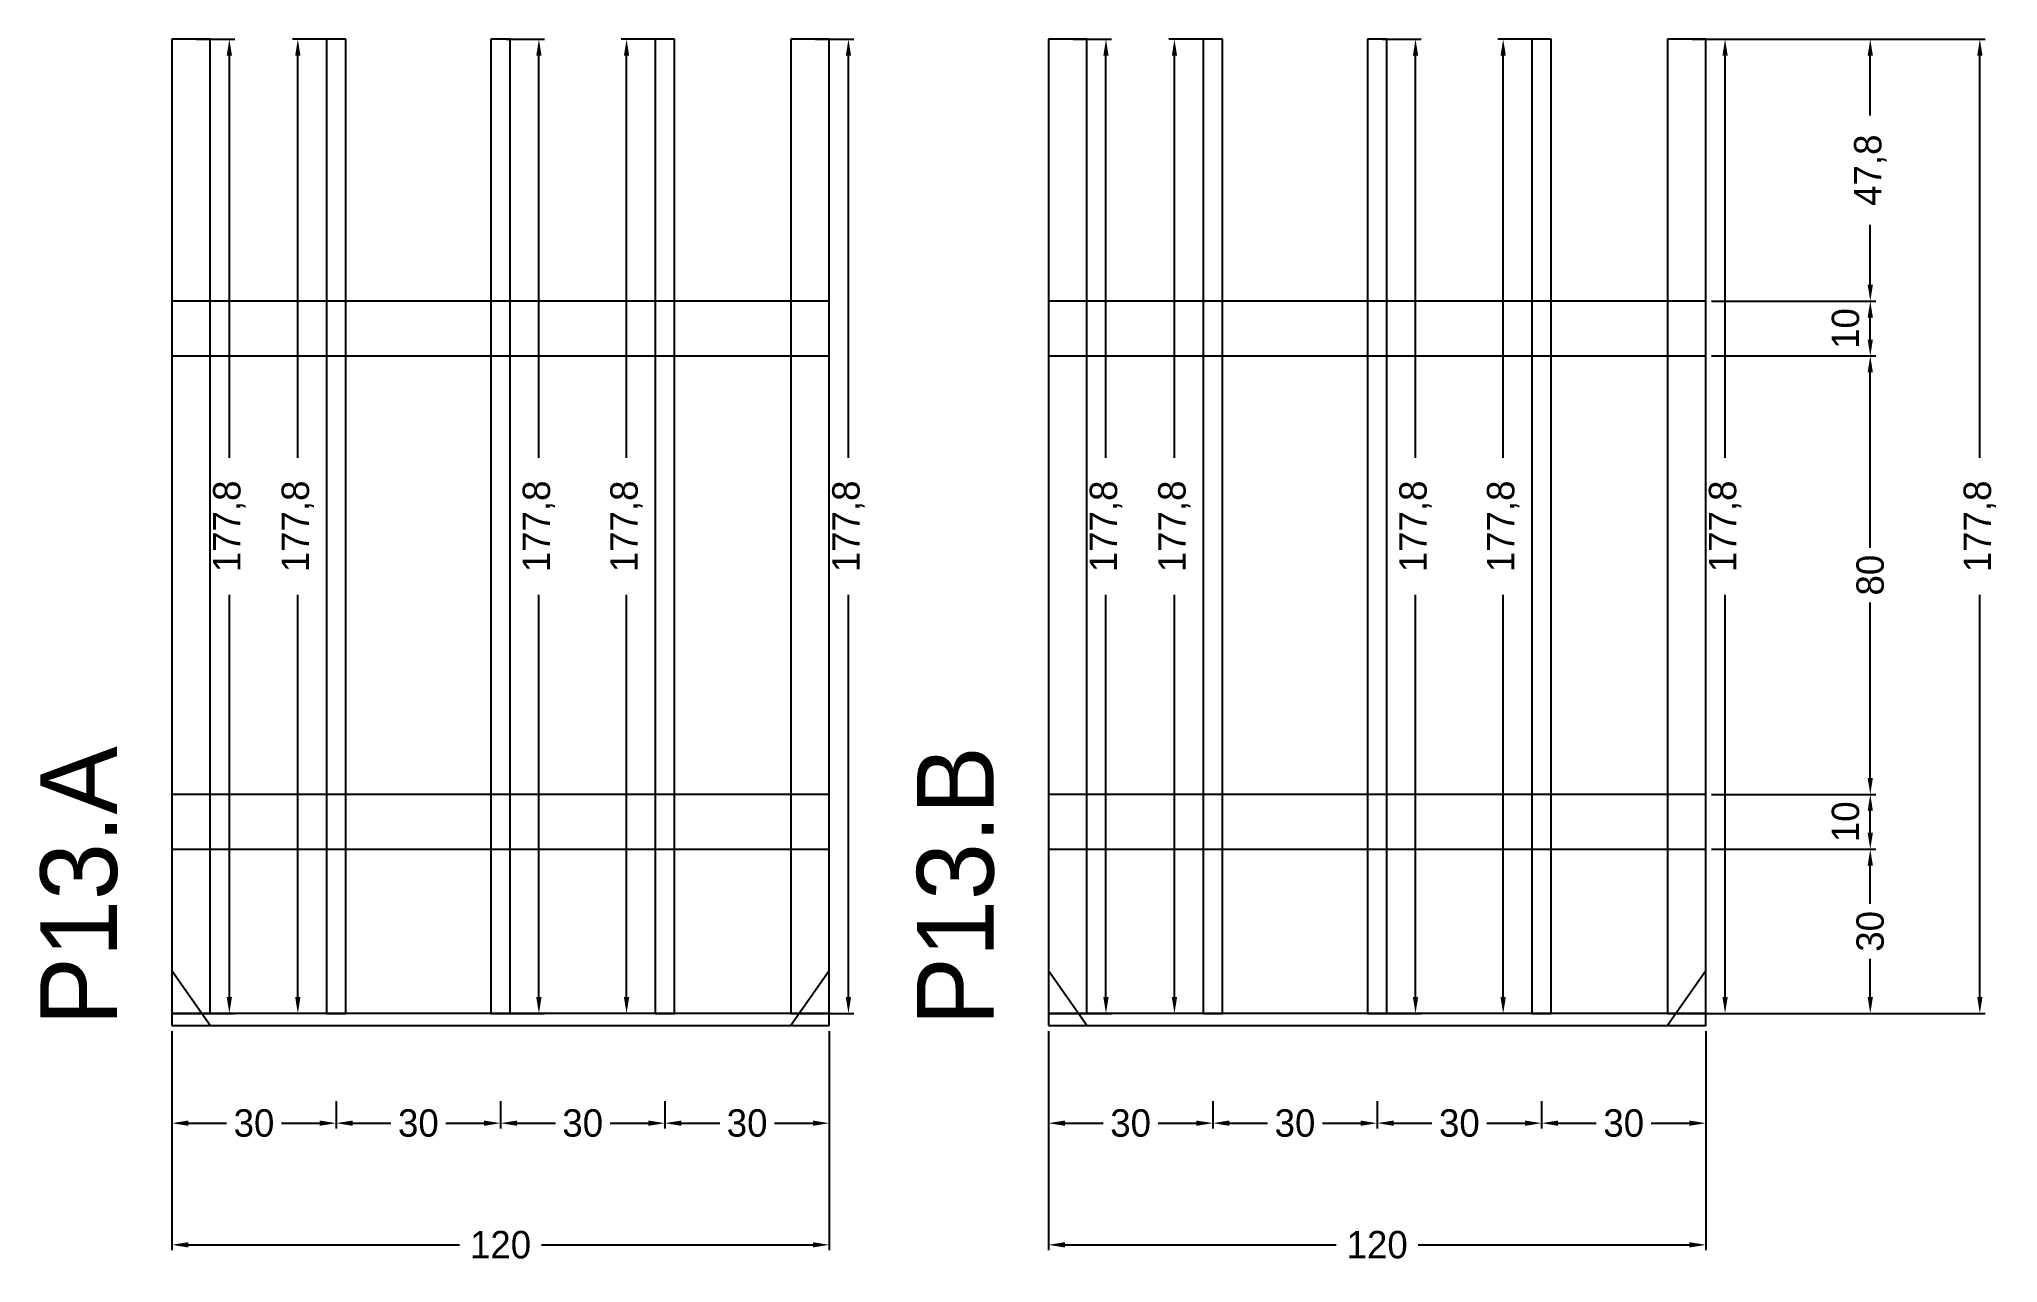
# Model space of a CAD drawing. Header units: centimetres. Extents: x -8500 to 4333, y -490 to 295.
# Drawn here: x 3975.8 to 4333.3, y -43.3 to 180 of the extents above; entities that cross this region are included whole.
import ezdxf

# ---------------------------------------------------------------- set-up
doc = ezdxf.new("R2010")
doc.units = ezdxf.units.CM
for name, color, linetype in [('COTA', 241, 'Continuous'), ('NOMENCLATURA', 7, 'Continuous'), ('SARR_2.2x10', 60, 'Continuous'), ('SARR_2.2x7', 40, 'Continuous'), ('SARR_3.5x7', 81, 'Continuous')]:
    doc.layers.add(name, color=color, linetype=linetype)
doc.dimstyles.new('PAINEL-NOVA', dxfattribs={"dimtxt": 5, "dimasz": 3, "dimexe": 1, "dimexo": 1, "dimgap": 1, "dimtad": 1, "dimcen": 2.5, "dimazin": 3, "dimtfac": 1, "dimtmove": 0, "dimatfit": 3})

msp = doc.modelspace()

# ---------------------------------------------------------------- texts
at = {"layer": 'NOMENCLATURA'}
for s, p in [('P13.A', (3990, 0)), ('P13.B', (4150, 0))]:
    msp.add_text(s, height=14, rotation=90, dxfattribs=at).set_placement(p)

# ---------------------------------------------------------------- blocks, each defined once
blk = doc.blocks.new('_CLOSEDFILLED')
at = {"color": 0, "linetype": 'BYBLOCK'}
blk.add_solid([(-1, 0.16), (0, 0), (-1, -0.16)], dxfattribs=at)
blk = doc.blocks.new('*D39')
for p, q in [((4004.5, 180), (4011.5, 180)), ((4010.5, 103.6), (4010.5, 177)), ((4010.5, 5.2), (4010.5, 78.6)), ((4004.5, 2.2), (4011.5, 2.2))]:
    blk.add_line(p, q)
at = {"layer": 'Defpoints'}
for p in [(4003.5, 180), (4003.5, 2.2), (4010.5, 2.2)]:
    blk.add_point(p, dxfattribs=at)
at = {"layer": 'COTA', "xscale": 3, "yscale": 3}
for p, rotation in [((4010.5, 180), 90), ((4010.5, 2.2), 270)]:
    blk.add_blockref('_CLOSEDFILLED', p, dxfattribs=dict(at, rotation=rotation))
at = {"layer": 'COTA', "insert": (4010.5, 91.1), "char_height": 5, "attachment_point": 5, "rotation": 90}
blk.add_mtext('177,8', dxfattribs=at)
blk = doc.blocks.new('*D40')
for p, q in [((4029, 180), (4022, 180)), ((4023, 103.6), (4023, 177)), ((4023, 5.2), (4023, 78.6)), ((4029, 2.2), (4022, 2.2))]:
    blk.add_line(p, q)
at = {"layer": 'Defpoints'}
for p in [(4030, 180), (4023, 2.2), (4030, 2.2)]:
    blk.add_point(p, dxfattribs=at)
at = {"layer": 'COTA', "xscale": 3, "yscale": 3}
for p, rotation in [((4023, 180), 90), ((4023, 2.2), 270)]:
    blk.add_blockref('_CLOSEDFILLED', p, dxfattribs=dict(at, rotation=rotation))
at = {"layer": 'COTA', "insert": (4023, 91.1), "char_height": 5, "attachment_point": 5, "rotation": 90}
blk.add_mtext('177,8', dxfattribs=at)
blk = doc.blocks.new('*D41')
for p, q in [((4061, 180), (4068, 180)), ((4067, 103.6), (4067, 177)), ((4067, 5.2), (4067, 78.6)), ((4061, 2.2), (4068, 2.2))]:
    blk.add_line(p, q)
at = {"layer": 'Defpoints'}
for p in [(4060, 180), (4060, 2.2), (4067, 2.2)]:
    blk.add_point(p, dxfattribs=at)
at = {"layer": 'COTA', "xscale": 3, "yscale": 3}
for p, rotation in [((4067, 180), 90), ((4067, 2.2), 270)]:
    blk.add_blockref('_CLOSEDFILLED', p, dxfattribs=dict(at, rotation=rotation))
at = {"layer": 'COTA', "insert": (4067, 91.1), "char_height": 5, "attachment_point": 5, "rotation": 90}
blk.add_mtext('177,8', dxfattribs=at)
blk = doc.blocks.new('*D42')
for p, q in [((4089, 180), (4082, 180)), ((4083, 103.6), (4083, 177)), ((4083, 5.2), (4083, 78.6)), ((4089, 2.2), (4082, 2.2))]:
    blk.add_line(p, q)
at = {"layer": 'Defpoints'}
for p in [(4090, 180), (4083, 2.2), (4090, 2.2)]:
    blk.add_point(p, dxfattribs=at)
at = {"layer": 'COTA', "xscale": 3, "yscale": 3}
for p, rotation in [((4083, 180), 90), ((4083, 2.2), 270)]:
    blk.add_blockref('_CLOSEDFILLED', p, dxfattribs=dict(at, rotation=rotation))
at = {"layer": 'COTA', "insert": (4083, 91.1), "char_height": 5, "attachment_point": 5, "rotation": 90}
blk.add_mtext('177,8', dxfattribs=at)
blk = doc.blocks.new('*D43')
for p, q in [((4117.5, 180), (4124.5, 180)), ((4123.5, 103.6), (4123.5, 177)), ((4123.5, 5.2), (4123.5, 78.6)), ((4117.5, 2.2), (4124.5, 2.2))]:
    blk.add_line(p, q)
at = {"layer": 'Defpoints'}
for p in [(4116.5, 180), (4116.5, 2.2), (4123.5, 2.2)]:
    blk.add_point(p, dxfattribs=at)
at = {"layer": 'COTA', "xscale": 3, "yscale": 3}
for p, rotation in [((4123.5, 180), 90), ((4123.5, 2.2), 270)]:
    blk.add_blockref('_CLOSEDFILLED', p, dxfattribs=dict(at, rotation=rotation))
at = {"layer": 'COTA', "insert": (4123.5, 91.1), "char_height": 5, "attachment_point": 5, "rotation": 90}
blk.add_mtext('177,8', dxfattribs=at)
blk = doc.blocks.new('*D44')
for p, q in [((4000, -13.8), (4000, -18.8)), ((4030, -13.8), (4030, -18.8)), ((4003, -17.8), (4010, -17.8)), ((4020, -17.8), (4027, -17.8))]:
    blk.add_line(p, q)
at = {"layer": 'Defpoints'}
for p in [(4000, -12.8), (4030, -12.8), (4000, -17.8)]:
    blk.add_point(p, dxfattribs=at)
at = {"layer": 'COTA', "xscale": 3, "yscale": 3, "rotation": 180}
blk.add_blockref('_CLOSEDFILLED', (4000, -17.8), dxfattribs=at)
at = {"layer": 'COTA', "xscale": 3, "yscale": 3}
blk.add_blockref('_CLOSEDFILLED', (4030, -17.8), dxfattribs=at)
at = {"layer": 'COTA', "insert": (4015, -17.8), "char_height": 5, "attachment_point": 5}
blk.add_mtext('30', dxfattribs=at)
blk = doc.blocks.new('*D45')
for p, q in [((4030, -13.8), (4030, -18.8)), ((4060, -13.8), (4060, -18.8)), ((4033, -17.8), (4040, -17.8)), ((4050, -17.8), (4057, -17.8))]:
    blk.add_line(p, q)
at = {"layer": 'Defpoints'}
for p in [(4030, -12.8), (4060, -12.8), (4030, -17.8)]:
    blk.add_point(p, dxfattribs=at)
at = {"layer": 'COTA', "xscale": 3, "yscale": 3, "rotation": 180}
blk.add_blockref('_CLOSEDFILLED', (4030, -17.8), dxfattribs=at)
at = {"layer": 'COTA', "xscale": 3, "yscale": 3}
blk.add_blockref('_CLOSEDFILLED', (4060, -17.8), dxfattribs=at)
at = {"layer": 'COTA', "insert": (4045, -17.8), "char_height": 5, "attachment_point": 5}
blk.add_mtext('30', dxfattribs=at)
blk = doc.blocks.new('*D46')
for p, q in [((4060, -13.8), (4060, -18.8)), ((4090, -13.8), (4090, -18.8)), ((4063, -17.8), (4070, -17.8)), ((4080, -17.8), (4087, -17.8))]:
    blk.add_line(p, q)
at = {"layer": 'Defpoints'}
for p in [(4060, -12.8), (4090, -12.8), (4060, -17.8)]:
    blk.add_point(p, dxfattribs=at)
at = {"layer": 'COTA', "xscale": 3, "yscale": 3, "rotation": 180}
blk.add_blockref('_CLOSEDFILLED', (4060, -17.8), dxfattribs=at)
at = {"layer": 'COTA', "xscale": 3, "yscale": 3}
blk.add_blockref('_CLOSEDFILLED', (4090, -17.8), dxfattribs=at)
at = {"layer": 'COTA', "insert": (4075, -17.8), "char_height": 5, "attachment_point": 5}
blk.add_mtext('30', dxfattribs=at)
blk = doc.blocks.new('*D47')
for p, q in [((4090, -13.8), (4090, -18.8)), ((4120, -13.8), (4120, -18.8)), ((4093, -17.8), (4100, -17.8)), ((4110, -17.8), (4117, -17.8))]:
    blk.add_line(p, q)
at = {"layer": 'Defpoints'}
for p in [(4090, -12.8), (4120, -12.8), (4090, -17.8)]:
    blk.add_point(p, dxfattribs=at)
at = {"layer": 'COTA', "xscale": 3, "yscale": 3, "rotation": 180}
blk.add_blockref('_CLOSEDFILLED', (4090, -17.8), dxfattribs=at)
at = {"layer": 'COTA', "xscale": 3, "yscale": 3}
blk.add_blockref('_CLOSEDFILLED', (4120, -17.8), dxfattribs=at)
at = {"layer": 'COTA', "insert": (4105, -17.8), "char_height": 5, "attachment_point": 5}
blk.add_mtext('30', dxfattribs=at)
blk = doc.blocks.new('*D48')
for p, q in [((4000, -1), (4000, -41)), ((4120, -1), (4120, -41)), ((4003, -40), (4052.5, -40)), ((4067.5, -40), (4117, -40))]:
    blk.add_line(p, q)
at = {"layer": 'Defpoints'}
for p in [(4000, 0), (4120, 0), (4000, -40)]:
    blk.add_point(p, dxfattribs=at)
at = {"layer": 'COTA', "xscale": 3, "yscale": 3, "rotation": 180}
blk.add_blockref('_CLOSEDFILLED', (4000, -40), dxfattribs=at)
at = {"layer": 'COTA', "xscale": 3, "yscale": 3}
blk.add_blockref('_CLOSEDFILLED', (4120, -40), dxfattribs=at)
at = {"layer": 'COTA', "insert": (4060, -40), "char_height": 5, "attachment_point": 5}
blk.add_mtext('120', dxfattribs=at)
blk = doc.blocks.new('GRA-E')
at = {"layer": 'SARR_2.2x7'}
blk.add_lwpolyline([(0, 0), (7, 0), (0, 10)], close=True, dxfattribs=at)
blk = doc.blocks.new('GRA-D')
at = {"layer": 'SARR_2.2x7'}
blk.add_lwpolyline([(0, 0), (7, 0), (7, 10)], close=True, dxfattribs=at)
blk = doc.blocks.new('*D49')
for p, q in [((4164.5, 180), (4171.5, 180)), ((4170.5, 103.6), (4170.5, 177)), ((4170.5, 5.2), (4170.5, 78.6)), ((4164.5, 2.2), (4171.5, 2.2))]:
    blk.add_line(p, q)
at = {"layer": 'Defpoints'}
for p in [(4163.5, 180), (4163.5, 2.2), (4170.5, 2.2)]:
    blk.add_point(p, dxfattribs=at)
at = {"layer": 'COTA', "xscale": 3, "yscale": 3}
for p, rotation in [((4170.5, 180), 90), ((4170.5, 2.2), 270)]:
    blk.add_blockref('_CLOSEDFILLED', p, dxfattribs=dict(at, rotation=rotation))
at = {"layer": 'COTA', "insert": (4170.5, 91.1), "char_height": 5, "attachment_point": 5, "rotation": 90}
blk.add_mtext('177,8', dxfattribs=at)
blk = doc.blocks.new('*D50')
for p, q in [((4189, 180), (4182, 180)), ((4183, 103.6), (4183, 177)), ((4183, 5.2), (4183, 78.6)), ((4189, 2.2), (4182, 2.2))]:
    blk.add_line(p, q)
at = {"layer": 'Defpoints'}
for p in [(4190, 180), (4183, 2.2), (4190, 2.2)]:
    blk.add_point(p, dxfattribs=at)
at = {"layer": 'COTA', "xscale": 3, "yscale": 3}
for p, rotation in [((4183, 180), 90), ((4183, 2.2), 270)]:
    blk.add_blockref('_CLOSEDFILLED', p, dxfattribs=dict(at, rotation=rotation))
at = {"layer": 'COTA', "insert": (4183, 91.1), "char_height": 5, "attachment_point": 5, "rotation": 90}
blk.add_mtext('177,8', dxfattribs=at)
blk = doc.blocks.new('*D51')
for p, q in [((4221, 180), (4228, 180)), ((4227, 103.6), (4227, 177)), ((4227, 5.2), (4227, 78.6)), ((4221, 2.2), (4228, 2.2))]:
    blk.add_line(p, q)
at = {"layer": 'Defpoints'}
for p in [(4220, 180), (4220, 2.2), (4227, 2.2)]:
    blk.add_point(p, dxfattribs=at)
at = {"layer": 'COTA', "xscale": 3, "yscale": 3}
for p, rotation in [((4227, 180), 90), ((4227, 2.2), 270)]:
    blk.add_blockref('_CLOSEDFILLED', p, dxfattribs=dict(at, rotation=rotation))
at = {"layer": 'COTA', "insert": (4227, 91.1), "char_height": 5, "attachment_point": 5, "rotation": 90}
blk.add_mtext('177,8', dxfattribs=at)
blk = doc.blocks.new('*D52')
for p, q in [((4249, 180), (4242, 180)), ((4243, 103.6), (4243, 177)), ((4243, 5.2), (4243, 78.6)), ((4249, 2.2), (4242, 2.2))]:
    blk.add_line(p, q)
at = {"layer": 'Defpoints'}
for p in [(4250, 180), (4243, 2.2), (4250, 2.2)]:
    blk.add_point(p, dxfattribs=at)
at = {"layer": 'COTA', "xscale": 3, "yscale": 3}
for p, rotation in [((4243, 180), 90), ((4243, 2.2), 270)]:
    blk.add_blockref('_CLOSEDFILLED', p, dxfattribs=dict(at, rotation=rotation))
at = {"layer": 'COTA', "insert": (4243, 91.1), "char_height": 5, "attachment_point": 5, "rotation": 90}
blk.add_mtext('177,8', dxfattribs=at)
blk = doc.blocks.new('*D53')
for p, q in [((4277.5, 180), (4284.5, 180)), ((4283.5, 103.6), (4283.5, 177)), ((4283.5, 5.2), (4283.5, 78.6)), ((4277.5, 2.2), (4284.5, 2.2))]:
    blk.add_line(p, q)
at = {"layer": 'Defpoints'}
for p in [(4276.5, 180), (4276.5, 2.2), (4283.5, 2.2)]:
    blk.add_point(p, dxfattribs=at)
at = {"layer": 'COTA', "xscale": 3, "yscale": 3}
for p, rotation in [((4283.5, 180), 90), ((4283.5, 2.2), 270)]:
    blk.add_blockref('_CLOSEDFILLED', p, dxfattribs=dict(at, rotation=rotation))
at = {"layer": 'COTA', "insert": (4283.5, 91.1), "char_height": 5, "attachment_point": 5, "rotation": 90}
blk.add_mtext('177,8', dxfattribs=at)
blk = doc.blocks.new('*D54')
for p, q in [((4160, -13.8), (4160, -18.8)), ((4190, -13.8), (4190, -18.8)), ((4163, -17.8), (4170, -17.8)), ((4180, -17.8), (4187, -17.8))]:
    blk.add_line(p, q)
at = {"layer": 'Defpoints'}
for p in [(4160, -12.8), (4190, -12.8), (4160, -17.8)]:
    blk.add_point(p, dxfattribs=at)
at = {"layer": 'COTA', "xscale": 3, "yscale": 3, "rotation": 180}
blk.add_blockref('_CLOSEDFILLED', (4160, -17.8), dxfattribs=at)
at = {"layer": 'COTA', "xscale": 3, "yscale": 3}
blk.add_blockref('_CLOSEDFILLED', (4190, -17.8), dxfattribs=at)
at = {"layer": 'COTA', "insert": (4175, -17.8), "char_height": 5, "attachment_point": 5}
blk.add_mtext('30', dxfattribs=at)
blk = doc.blocks.new('*D55')
for p, q in [((4190, -13.8), (4190, -18.8)), ((4220, -13.8), (4220, -18.8)), ((4193, -17.8), (4200, -17.8)), ((4210, -17.8), (4217, -17.8))]:
    blk.add_line(p, q)
at = {"layer": 'Defpoints'}
for p in [(4190, -12.8), (4220, -12.8), (4190, -17.8)]:
    blk.add_point(p, dxfattribs=at)
at = {"layer": 'COTA', "xscale": 3, "yscale": 3, "rotation": 180}
blk.add_blockref('_CLOSEDFILLED', (4190, -17.8), dxfattribs=at)
at = {"layer": 'COTA', "xscale": 3, "yscale": 3}
blk.add_blockref('_CLOSEDFILLED', (4220, -17.8), dxfattribs=at)
at = {"layer": 'COTA', "insert": (4205, -17.8), "char_height": 5, "attachment_point": 5}
blk.add_mtext('30', dxfattribs=at)
blk = doc.blocks.new('*D56')
for p, q in [((4220, -13.8), (4220, -18.8)), ((4250, -13.8), (4250, -18.8)), ((4223, -17.8), (4230, -17.8)), ((4240, -17.8), (4247, -17.8))]:
    blk.add_line(p, q)
at = {"layer": 'Defpoints'}
for p in [(4220, -12.8), (4250, -12.8), (4220, -17.8)]:
    blk.add_point(p, dxfattribs=at)
at = {"layer": 'COTA', "xscale": 3, "yscale": 3, "rotation": 180}
blk.add_blockref('_CLOSEDFILLED', (4220, -17.8), dxfattribs=at)
at = {"layer": 'COTA', "xscale": 3, "yscale": 3}
blk.add_blockref('_CLOSEDFILLED', (4250, -17.8), dxfattribs=at)
at = {"layer": 'COTA', "insert": (4235, -17.8), "char_height": 5, "attachment_point": 5}
blk.add_mtext('30', dxfattribs=at)
blk = doc.blocks.new('*D57')
for p, q in [((4250, -13.8), (4250, -18.8)), ((4280, -13.8), (4280, -18.8)), ((4253, -17.8), (4260, -17.8)), ((4270, -17.8), (4277, -17.8))]:
    blk.add_line(p, q)
at = {"layer": 'Defpoints'}
for p in [(4250, -12.8), (4280, -12.8), (4250, -17.8)]:
    blk.add_point(p, dxfattribs=at)
at = {"layer": 'COTA', "xscale": 3, "yscale": 3, "rotation": 180}
blk.add_blockref('_CLOSEDFILLED', (4250, -17.8), dxfattribs=at)
at = {"layer": 'COTA', "xscale": 3, "yscale": 3}
blk.add_blockref('_CLOSEDFILLED', (4280, -17.8), dxfattribs=at)
at = {"layer": 'COTA', "insert": (4265, -17.8), "char_height": 5, "attachment_point": 5}
blk.add_mtext('30', dxfattribs=at)
blk = doc.blocks.new('*D58')
for p, q in [((4160, -1), (4160, -41)), ((4280, -1), (4280, -41)), ((4163, -40), (4212.5, -40)), ((4227.5, -40), (4277, -40))]:
    blk.add_line(p, q)
at = {"layer": 'Defpoints'}
for p in [(4160, 0), (4280, 0), (4160, -40)]:
    blk.add_point(p, dxfattribs=at)
at = {"layer": 'COTA', "xscale": 3, "yscale": 3, "rotation": 180}
blk.add_blockref('_CLOSEDFILLED', (4160, -40), dxfattribs=at)
at = {"layer": 'COTA', "xscale": 3, "yscale": 3}
blk.add_blockref('_CLOSEDFILLED', (4280, -40), dxfattribs=at)
at = {"layer": 'COTA', "insert": (4220, -40), "char_height": 5, "attachment_point": 5}
blk.add_mtext('120', dxfattribs=at)
blk = doc.blocks.new('*D59')
for p, q in [((4281, 180), (4331, 180)), ((4330, 103.6), (4330, 177)), ((4330, 5.2), (4330, 78.6)), ((4281, 2.2), (4331, 2.2))]:
    blk.add_line(p, q)
at = {"layer": 'Defpoints'}
for p in [(4280, 180), (4280, 2.2), (4330, 2.2)]:
    blk.add_point(p, dxfattribs=at)
at = {"layer": 'COTA', "xscale": 3, "yscale": 3}
for p, rotation in [((4330, 180), 90), ((4330, 2.2), 270)]:
    blk.add_blockref('_CLOSEDFILLED', p, dxfattribs=dict(at, rotation=rotation))
at = {"layer": 'COTA', "insert": (4330, 91.1), "char_height": 5, "attachment_point": 5, "rotation": 90}
blk.add_mtext('177,8', dxfattribs=at)
blk = doc.blocks.new('*D60')
for p, q in [((4281, 32.2), (4311, 32.2)), ((4310, 22.2), (4310, 29.2)), ((4310, 5.2), (4310, 12.2)), ((4281, 2.2), (4311, 2.2))]:
    blk.add_line(p, q)
at = {"layer": 'Defpoints'}
for p in [(4280, 32.2), (4280, 2.2), (4310, 2.2)]:
    blk.add_point(p, dxfattribs=at)
at = {"layer": 'COTA', "xscale": 3, "yscale": 3}
for p, rotation in [((4310, 32.2), 90), ((4310, 2.2), 270)]:
    blk.add_blockref('_CLOSEDFILLED', p, dxfattribs=dict(at, rotation=rotation))
at = {"layer": 'COTA', "insert": (4310, 17.2), "char_height": 5, "attachment_point": 5, "rotation": 90}
blk.add_mtext('30', dxfattribs=at)
blk = doc.blocks.new('*D61')
for p, q in [((4281, 42.2), (4311, 42.2)), ((4310, 35.2), (4310, 39.2)), ((4281, 32.2), (4311, 32.2))]:
    blk.add_line(p, q)
at = {"layer": 'Defpoints'}
for p in [(4280, 42.2), (4280, 32.2), (4310, 32.2)]:
    blk.add_point(p, dxfattribs=at)
at = {"layer": 'COTA', "xscale": 3, "yscale": 3}
for p, rotation in [((4310, 42.2), 90), ((4310, 32.2), 270)]:
    blk.add_blockref('_CLOSEDFILLED', p, dxfattribs=dict(at, rotation=rotation))
at = {"layer": 'COTA', "insert": (4305.5, 37.2), "char_height": 5, "attachment_point": 5, "rotation": 90}
blk.add_mtext('10', dxfattribs=at)
blk = doc.blocks.new('*D62')
for p, q in [((4281, 122.2), (4311, 122.2)), ((4310, 87.2), (4310, 119.2)), ((4310, 45.2), (4310, 77.2)), ((4281, 42.2), (4311, 42.2))]:
    blk.add_line(p, q)
at = {"layer": 'Defpoints'}
for p in [(4280, 122.2), (4280, 42.2), (4310, 42.2)]:
    blk.add_point(p, dxfattribs=at)
at = {"layer": 'COTA', "xscale": 3, "yscale": 3}
for p, rotation in [((4310, 122.2), 90), ((4310, 42.2), 270)]:
    blk.add_blockref('_CLOSEDFILLED', p, dxfattribs=dict(at, rotation=rotation))
at = {"layer": 'COTA', "insert": (4310, 82.2), "char_height": 5, "attachment_point": 5, "rotation": 90}
blk.add_mtext('80', dxfattribs=at)
blk = doc.blocks.new('*D64')
for p, q in [((4281, 180), (4311, 180)), ((4310, 166.1), (4310, 177)), ((4310, 135.2), (4310, 146.1)), ((4281, 132.2), (4311, 132.2))]:
    blk.add_line(p, q)
at = {"layer": 'Defpoints'}
for p in [(4280, 180), (4280, 132.2), (4310, 132.2)]:
    blk.add_point(p, dxfattribs=at)
at = {"layer": 'COTA', "xscale": 3, "yscale": 3}
for p, rotation in [((4310, 180), 90), ((4310, 132.2), 270)]:
    blk.add_blockref('_CLOSEDFILLED', p, dxfattribs=dict(at, rotation=rotation))
at = {"layer": 'COTA', "insert": (4310, 156.1), "char_height": 5, "attachment_point": 5, "rotation": 90}
blk.add_mtext('47,8', dxfattribs=at)

# ---------------------------------------------------------------- dimensions: what is measured, and where the dimension line sits
at = {"layer": 'COTA'}
for base, p1, p2, picture, middle in [((4010.5, 2.2), (4003.5, 2.2), (4003.5, 180), '*D39', (4010.5, 91.1)), ((4023, 2.2), (4030, 2.2), (4030, 180), '*D40', (4023, 91.1)), ((4067, 2.2), (4060, 2.2), (4060, 180), '*D41', (4067, 91.1)), ((4083, 2.2), (4090, 2.2), (4090, 180), '*D42', (4083, 91.1)), ((4123.5, 2.2), (4116.5, 2.2), (4116.5, 180), '*D43', (4123.5, 91.1)), ((4170.5, 2.2), (4163.5, 2.2), (4163.5, 180), '*D49', (4170.5, 91.1)), ((4183, 2.2), (4190, 2.2), (4190, 180), '*D50', (4183, 91.1)), ((4227, 2.2), (4220, 2.2), (4220, 180), '*D51', (4227, 91.1)), ((4243, 2.2), (4250, 2.2), (4250, 180), '*D52', (4243, 91.1)), ((4283.5, 2.2), (4276.5, 2.2), (4276.5, 180), '*D53', (4283.5, 91.1)), ((4330, 2.2), (4280, 2.2), (4280, 180), '*D59', (4330, 91.1)), ((4310, 132.2), (4280, 132.2), (4280, 180), '*D64', (4310, 156.1)), ((4310, 42.2), (4280, 42.2), (4280, 122.2), '*D62', (4310, 82.2)), ((4310, 32.2), (4280, 32.2), (4280, 42.2), '*D61', (4305.5, 37.2)), ((4310, 2.2), (4280, 2.2), (4280, 32.2), '*D60', (4310, 17.2))]:
    dim = msp.add_linear_dim(base=base, p1=p1, p2=p2, angle=90, dimstyle='PAINEL-NOVA', dxfattribs=at)
    dim.commit()
    dim.dimension.update_dxf_attribs({"geometry": picture, "text_midpoint": middle})
msp.add_linear_dim(base=(4310, 122.2), p1=(4280, 122.2), p2=(4280, 132.2), angle=90, dimstyle='PAINEL-NOVA', dxfattribs=at).render()
for base, p1, p2, picture, middle in [((4000, -40), (4000, 0), (4120, 0), '*D48', (4060, -40)), ((4160, -40), (4160, 0), (4280, 0), '*D58', (4220, -40)), ((4000, -17.8), (4000, -12.8), (4030, -12.8), '*D44', (4015, -17.8)), ((4030, -17.8), (4030, -12.8), (4060, -12.8), '*D45', (4045, -17.8)), ((4060, -17.8), (4060, -12.8), (4090, -12.8), '*D46', (4075, -17.8)), ((4090, -17.8), (4090, -12.8), (4120, -12.8), '*D47', (4105, -17.8)), ((4160, -17.8), (4160, -12.8), (4190, -12.8), '*D54', (4175, -17.8)), ((4190, -17.8), (4190, -12.8), (4220, -12.8), '*D55', (4205, -17.8)), ((4220, -17.8), (4220, -12.8), (4250, -12.8), '*D56', (4235, -17.8)), ((4250, -17.8), (4250, -12.8), (4280, -12.8), '*D57', (4265, -17.8))]:
    dim = msp.add_linear_dim(base=base, p1=p1, p2=p2, dimstyle='PAINEL-NOVA', dxfattribs=at)
    dim.commit()
    dim.dimension.update_dxf_attribs({"geometry": picture, "text_midpoint": middle})

# ---------------------------------------------------------------- linework, layer by layer
at = {"layer": 'SARR_2.2x10'}
for p, q in [((4120, 132.2), (4000, 132.2)), ((4000, 132.2), (4000, 122.2)), ((4120, 122.2), (4120, 132.2)), ((4280, 132.2), (4160, 132.2)), ((4160, 132.2), (4160, 122.2)), ((4280, 122.2), (4280, 132.2)), ((4000, 122.2), (4120, 122.2)), ((4160, 122.2), (4280, 122.2)), ((4120, 42.2), (4000, 42.2)), ((4000, 42.2), (4000, 32.2)), ((4120, 32.2), (4120, 42.2)), ((4280, 42.2), (4160, 42.2)), ((4160, 42.2), (4160, 32.2)), ((4280, 32.2), (4280, 42.2)), ((4000, 32.2), (4120, 32.2)), ((4160, 32.2), (4280, 32.2))]:
    msp.add_line(p, q, dxfattribs=at)
at = {"layer": 'SARR_2.2x7'}
for p, q in [((4007, 180), (4000, 180)), ((4000, 180), (4000, 2.2)), ((4007, 2.2), (4007, 180)), ((4120, 180), (4113, 180)), ((4113, 180), (4113, 2.2)), ((4120, 2.2), (4120, 180)), ((4167, 180), (4160, 180)), ((4160, 180), (4160, 2.2)), ((4167, 2.2), (4167, 180)), ((4280, 180), (4273, 180)), ((4273, 180), (4273, 2.2)), ((4280, 2.2), (4280, 180)), ((4120, 2.2), (4000, 2.2)), ((4000, 2.2), (4000, 0)), ((4000, 2.2), (4007, 2.2)), ((4000, 0), (4120, 0)), ((4113, 2.2), (4120, 2.2)), ((4120, 0), (4120, 2.2)), ((4280, 2.2), (4160, 2.2)), ((4160, 2.2), (4160, 0)), ((4160, 2.2), (4167, 2.2)), ((4160, 0), (4280, 0)), ((4273, 2.2), (4280, 2.2)), ((4280, 0), (4280, 2.2))]:
    msp.add_line(p, q, dxfattribs=at)
at = {"layer": 'SARR_3.5x7'}
for p, q in [((4031.75, 180), (4028.25, 180)), ((4028.25, 180), (4028.25, 2.2)), ((4031.75, 2.2), (4031.75, 180)), ((4061.75, 180), (4058.25, 180)), ((4058.25, 180), (4058.25, 2.2)), ((4061.75, 2.2), (4061.75, 180)), ((4091.75, 180), (4088.25, 180)), ((4088.25, 180), (4088.25, 2.2)), ((4091.75, 2.2), (4091.75, 180)), ((4191.75, 180), (4188.25, 180)), ((4188.25, 180), (4188.25, 2.2)), ((4191.75, 2.2), (4191.75, 180)), ((4221.75, 180), (4218.25, 180)), ((4218.25, 180), (4218.25, 2.2)), ((4221.75, 2.2), (4221.75, 180)), ((4251.75, 180), (4248.25, 180)), ((4248.25, 180), (4248.25, 2.2)), ((4251.75, 2.2), (4251.75, 180)), ((4028.25, 2.2), (4031.75, 2.2)), ((4058.25, 2.2), (4061.75, 2.2)), ((4088.25, 2.2), (4091.75, 2.2)), ((4188.25, 2.2), (4191.75, 2.2)), ((4218.25, 2.2), (4221.75, 2.2)), ((4248.25, 2.2), (4251.75, 2.2))]:
    msp.add_line(p, q, dxfattribs=at)

# ---------------------------------------------------------------- block references
at = {"layer": 'SARR_2.2x7'}
for name, p in [('GRA-E', (4000, 0)), ('GRA-D', (4113, 0)), ('GRA-E', (4160, 0)), ('GRA-D', (4273, 0))]:
    msp.add_blockref(name, p, dxfattribs=at)

msp.set_redraw_order([(e.dxf.handle, doc.entitydb.next_handle()) for e in msp.query("TEXT MTEXT ATTDEF DIMENSION ARC_DIMENSION")])  # texts and dimensions are drawn at this point

doc.saveas('drawing.dxf')
